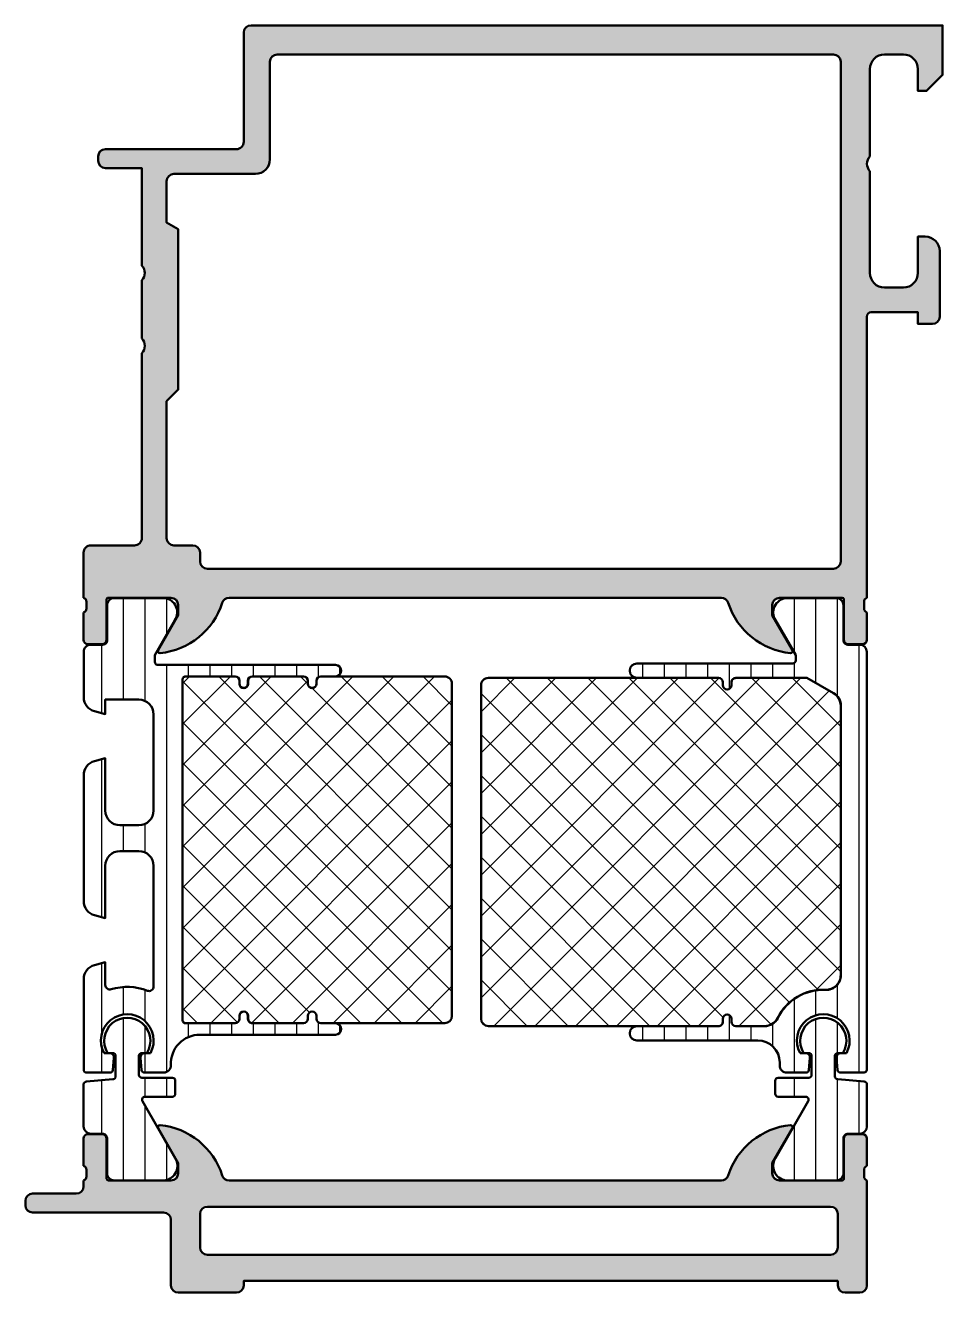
# Model space of a CAD drawing. Extents: x 20 to 83, y 3 to 90.
import ezdxf

# ---------------------------------------------------------------- set-up
doc = ezdxf.new("R2010")
doc.units = 0
for name, color, linetype, lineweight in [('0S-Alu contour', 7, 'Continuous', 50), ('0S-Alu hatch', 252, 'Continuous', 25), ('0S-Plastic contour', 254, 'Continuous', 50), ('0S-Plastic hatch', 253, 'Continuous', 25), ('0S-PT contour', 91, 'Continuous', 50), ('0S-PT hatch', 103, 'Continuous', 25)]:
    doc.layers.add(name, color=color, linetype=linetype, lineweight=lineweight)
pattern_1 = [(90, (0, 0), (-1.4859, 0), [])]
pattern_2 = [(135, (0, 0), (-1.403165018917055, -1.403165018917055), []), (225, (0, 0), (1.403165018917055, -1.403165018917055), [])]

# ---------------------------------------------------------------- blocks, each defined once
blk = doc.blocks.new('284673__A68D599B_8FE2_4D6C_AA68_BD19B2966A20___10533FB2_9DD0_40EF_BD3D_829DA3C3323C_')
at = {"layer": '0S-Plastic hatch'}
h = blk.add_hatch(dxfattribs=at)
h.set_pattern_fill('ANSI31', color=256, scale=0.4680000000000001, angle=45, style=0)
h.set_pattern_definition(pattern_1)
edge = h.paths.add_edge_path()
edge.add_line((77.79641025641024, 17.2937848026202), (77.79641025641024, 14.41127915686792))
edge.add_ellipse((77.29641025641024, 14.41127915686793), major_axis=(-0.5, 0), ratio=1, start_angle=90.00000746561778, end_angle=180, ccw=False)
edge.add_line((77.29641032156005, 13.91127915686793), (76.48607888685686, 13.91127905128207))
edge.add_arc((76.48607892594674, 13.61127905128207), 0.2999999999999997, 90.00000746561778, 180.0079247372927)
edge.add_line((76.1860789288163, 13.61123755745477), (76.1864108734742, 11.21128066834603))
edge.add_ellipse((75.68641489603559, 11.21127802872068), major_axis=(-0.4999959774455833, 0), ratio=1, start_angle=89.99999825987311, end_angle=180.0003024817733, ccw=False)
edge.add_line((75.68641488085024, 10.71128205127509), (72.20987075831076, 10.71128215686792))
edge.add_ellipse((72.35218140730211, 11.70110023159078), major_axis=(-0.9999960709244795, 0), ratio=1, start_angle=-32.727016099841194, end_angle=81.81839194810021, ccw=False)
edge.add_line((71.51092875831077, 12.24173515686794), (73.7573989727175, 16.15164948596275))
edge.add_arc((73.58398455456589, 16.251286023323), 0.2000000000000059, 330.1201598161743, 450)
edge.add_line((73.58398455456589, 16.45128602332301), (71.69641941168362, 16.45128602332301))
edge.add_ellipse((71.69683695764135, 16.65170813113577), major_axis=(-0.2004225427558924, 0), ratio=1, start_angle=0.11718043700108183, end_angle=89.8806339940229, ccw=False)
edge.add_line((71.49641483404696, 16.65129823035472), (71.49641483404696, 17.55129212683842))
edge.add_ellipse((71.69681600351906, 17.55090317938012), major_axis=(-0.2004015469149659, 0), ratio=1, start_angle=270.1133876135208, end_angle=359.88879795517335, ccw=False)
edge.add_line((71.69641941168435, 17.75130433386988), (73.7964178858047, 17.75130433386988))
edge.add_arc((73.79605266936937, 17.95166652699595), 0.2003625259806146, 270.1044375530711, 359.8911908922404)
edge.add_line((73.99641483404696, 17.95128602332254), (73.99641483404696, 19.25130624121832))
edge.add_arc((73.79601366457484, 19.25091729375999), 0.2004015469149801, 0.1112020448364688, 89.8866123863492)
edge.add_line((73.79641025641001, 19.45131844824977), (73.44141452887119, 19.45131844824976))
edge.add_ellipse((74.7964140711075, 20.28217160270594), major_axis=(-1.589446672188281, 0), ratio=1, start_angle=148.4843750062552, end_angle=31.51562499374478, ccw=False)
edge.add_line((76.15141361334382, 19.45131844824976), (75.7964178858048, 19.45131844824976))
edge.add_arc((75.79681729836369, 19.25091447314407), 0.2004043731273239, 90.11419246347901, 179.8879931053743)
edge.add_line((75.59641330816805, 19.2513062412184), (75.59641330816805, 17.8513104373854))
edge.add_arc((75.79681451385592, 17.85169940578366), 0.2004015831713063, 180.111208011556, 269.8844207674584)
edge.add_line((75.79641025641024, 17.65129823035426), (77.59641330816805, 17.49379700965113))
edge.add_ellipse((77.59600624516224, 17.29339302887564), major_axis=(-0.2004043941907311, 0), ratio=1, start_angle=180.1120085039858, end_angle=269.8836202750908, ccw=False)
at = {"layer": '0S-Plastic contour', "color": 7}
for points in [[(73.79641025641001, 19.45131844824977), (73.44141452887119, 19.45131844824976)], [(73.99641483404696, 17.95128602332254), (73.99641483404696, 19.25130624121832)], [(75.59641330816805, 19.2513062412184), (75.59641330816805, 17.8513104373854)], [(76.15141361334382, 19.45131844824976), (75.7964178858048, 19.45131844824976)], [(71.49641483404696, 16.65129823035472), (71.49641483404696, 17.55129212683842)], [(71.69641941168435, 17.75130433386988), (73.7964178858047, 17.75130433386988)], [(75.79641025641024, 17.65129823035426), (77.59641330816805, 17.49379700965113)], [(77.79641025641024, 17.2937848026202), (77.79641025641024, 14.41127915686792)], [(71.51092875831077, 12.24173515686794), (73.7573989727175, 16.15164948596275)], [(73.58398455456589, 16.45128602332301), (71.69641941168362, 16.45128602332301)], [(76.1860789288163, 13.61123755745477), (76.1864108734742, 11.21128066834603)], [(77.29641032156005, 13.91127915686793), (76.48607888685686, 13.91127905128207)], [(75.68641488085024, 10.71128205127509), (72.20987075831076, 10.71128215686792)]]:
    blk.add_lwpolyline(points, dxfattribs=at)
at = {"layer": '0S-Plastic contour', "color": 7, "extrusion": (0, 0, -1)}
for centre, radius, start, end in [((-74.7964140711075, 20.28217160270594), 1.589446672188281, 328.4843750062552, 211.5156249937448), ((-71.69681600351906, 17.55090317938012), 0.2004015469149659, 0.1112020448266363, 89.88661238647919), ((-77.59600624516224, 17.29339302887564), 0.2004043941907311, 90.11637972490921, 179.8879914960142), ((-71.69683695764135, 16.65170813113577), 0.2004225427558924, 270.1193660059772, 359.8828195629989), ((-77.29641025641024, 14.41127915686793), 0.5, 180, 269.9999925343822), ((-72.35218140730211, 11.70110023159078), 0.9999960709244795, 278.1816080518998, 32.72701609984115), ((-75.68641489603559, 11.21127802872068), 0.4999959774455833, 179.9996975182267, 270.0000017401269)]:
    blk.add_arc(centre, radius, start, end, dxfattribs=at)
at = {"layer": '0S-Plastic contour', "color": 7}
for centre, radius, start, end in [((73.79601366457484, 19.25091729375999), 0.2004015469149801, 0.1112020448364688, 89.8866123863492), ((75.79681729836369, 19.25091447314407), 0.2004043731273239, 90.11419246347901, 179.8879931053743), ((73.79605266936937, 17.95166652699595), 0.2003625259806146, 270.1044375530711, 359.8911908922404), ((75.79681451385592, 17.85169940578366), 0.2004015831713063, 180.111208011556, 269.8844207674584), ((73.58398455456589, 16.251286023323), 0.2000000000000059, 330.1201598161743, 90), ((76.48607892594674, 13.61127905128207), 0.2999999999999997, 90.00000746561778, 180.0079247372927)]:
    blk.add_arc(centre, radius, start, end, dxfattribs=at)
blk = doc.blocks.new('284673__80F9E754_D3AB_443C_B013_C5D7F8198628___86857B22_AC17_44B4_86DC_C39AA01EF118_')
at = {"layer": '0S-Plastic hatch'}
h = blk.add_hatch(dxfattribs=at)
h.set_pattern_fill('ANSI31', color=256, scale=0.4680000000000001, angle=45, style=0)
h.set_pattern_definition(pattern_1)
edge = h.paths.add_edge_path()
edge.add_line((23.99641025641021, 17.29378480261972), (23.9964102564102, 14.4112791568679))
edge.add_arc((24.4964102564102, 14.4112791568679), 0.5, 180, 269.999992534383)
edge.add_line((24.4964101912604, 13.9112791568679), (25.30674162596358, 13.91127905128204))
edge.add_ellipse((25.3067415868737, 13.61127905128205), major_axis=(-0.2999999999999962, 0), ratio=1, start_angle=179.9920752627074, end_angle=269.9999925343822, ccw=False)
edge.add_line((25.60674158400413, 13.61123755745474), (25.60640964412184, 11.21134718454293))
edge.add_arc((26.10640561678486, 11.21127802872065), 0.4999959774455886, 179.9920752627072, 270.0000017401261)
edge.add_line((26.10640563197021, 10.71128205127506), (29.58294975450967, 10.7112821568679))
edge.add_arc((29.44063910551832, 11.70110023159075), 0.9999960709244831, 278.1816080518998, 392.727016099843)
edge.add_line((30.28189175450965, 12.24173515686794), (28.03542154010294, 16.15164948596272))
edge.add_ellipse((28.20883595825455, 16.25128602332297), major_axis=(-0.2000000000000059, 0), ratio=1, start_angle=-89.99999999999801, end_angle=29.879840183825706, ccw=False)
edge.add_line((28.20883595825455, 16.45128602332298), (30.09640110113812, 16.45128602332298))
edge.add_arc((30.09598355517909, 16.65170813113575), 0.2004225427559023, 270.1193660063489, 359.882819562747)
edge.add_line((30.29640567877349, 16.65129823035383), (30.29640567877349, 17.55129212683751))
edge.add_arc((30.09600450930138, 17.55090317938009), 0.2004015469149713, 0.1112020445775462, 89.88661238634106)
edge.add_line((30.09640110113658, 17.75130433386985), (27.9964026270164, 17.75130433386985))
edge.add_ellipse((27.99676784345107, 17.95166652699592), major_axis=(-0.2003625259806134, 0), ratio=1, start_angle=0.10880910750842077, end_angle=89.89556244711792, ccw=False)
edge.add_line((27.79640567877349, 17.95128602332338), (27.79640567877349, 19.25130624121739))
edge.add_ellipse((27.99680684824561, 19.25091729375997), major_axis=(-0.2004015469149783, 0), ratio=1, start_angle=270.1133876144248, end_angle=359.88879795542573, ccw=False)
edge.add_line((27.99641025640773, 19.45131844824974), (28.35140598394924, 19.45131844824974))
edge.add_arc((26.99640644171293, 20.28217160270591), 1.589446672188278, 328.4843750062554, 571.5156249937446)
edge.add_line((25.64140689947662, 19.45131844824974), (25.99640262701595, 19.45131844824974))
edge.add_ellipse((25.99600321445676, 19.25091447314404), major_axis=(-0.2004043731273245, 0), ratio=1, start_angle=180.1120068944598, end_angle=269.88580753643566, ccw=False)
edge.add_line((26.19640720465239, 19.25130624121777), (26.1964072046524, 17.85131043738459))
edge.add_ellipse((25.99600599896452, 17.85169940578363), major_axis=(-0.2004015831713149, 0), ratio=1, start_angle=90.11557923254361, end_angle=179.8887919882179, ccw=False)
edge.add_line((25.99641025641021, 17.65129823035423), (24.1964072046524, 17.4937970096511))
edge.add_arc((24.19681426765821, 17.29339302887561), 0.2004043941907311, 90.11637972490921, 179.8879914961443)
at = {"layer": '0S-Plastic contour', "color": 7}
for points in [[(25.64140689947662, 19.45131844824974), (25.99640262701595, 19.45131844824974)], [(26.19640720465239, 19.25130624121777), (26.1964072046524, 17.85131043738459)], [(27.79640567877349, 17.95128602332338), (27.79640567877349, 19.25130624121739)], [(27.99641025640773, 19.45131844824974), (28.35140598394924, 19.45131844824974)], [(25.99641025641021, 17.65129823035423), (24.1964072046524, 17.4937970096511)], [(30.09640110113658, 17.75130433386985), (27.9964026270164, 17.75130433386985)], [(30.29640567877349, 16.65129823035383), (30.29640567877349, 17.55129212683751)], [(23.99641025641021, 17.29378480261972), (23.9964102564102, 14.4112791568679)], [(30.28189175450965, 12.24173515686794), (28.03542154010294, 16.15164948596272)], [(28.20883595825455, 16.45128602332298), (30.09640110113812, 16.45128602332298)], [(24.4964101912604, 13.9112791568679), (25.30674162596358, 13.91127905128204)], [(25.60674158400413, 13.61123755745474), (25.60640964412184, 11.21134718454293)], [(26.10640563197021, 10.71128205127506), (29.58294975450967, 10.7112821568679)]]:
    blk.add_lwpolyline(points, dxfattribs=at)
for centre, radius, start, end in [((26.99640644171293, 20.28217160270591), 1.589446672188278, 328.4843750062554, 211.5156249937445), ((24.19681426765821, 17.29339302887561), 0.2004043941907311, 90.11637972490921, 179.8879914961443), ((30.09600450930138, 17.55090317938009), 0.2004015469149713, 0.1112020445775462, 89.88661238634106), ((30.09598355517909, 16.65170813113575), 0.2004225427559023, 270.1193660063489, 359.882819562747), ((24.4964102564102, 14.4112791568679), 0.5, 180, 269.999992534383), ((29.44063910551832, 11.70110023159075), 0.9999960709244831, 278.1816080518998, 32.72701609984295), ((26.10640561678486, 11.21127802872065), 0.4999959774455886, 179.9920752627072, 270.0000017401261)]:
    blk.add_arc(centre, radius, start, end, dxfattribs=at)
at = {"layer": '0S-Plastic contour', "color": 7, "extrusion": (0, 0, -1)}
for centre, radius, start, end in [((-25.99600321445676, 19.25091447314404), 0.2004043731273245, 90.11419246356434, 179.8879931055402), ((-27.99680684824561, 19.25091729375997), 0.2004015469149784, 0.1112020445742686, 89.88661238557519), ((-25.99600599896452, 17.85169940578363), 0.2004015831713149, 180.1112080117821, 269.8844207674564), ((-27.99676784345107, 17.95166652699592), 0.2003625259806134, 270.1044375528821, 359.8911908924916), ((-28.20883595825455, 16.25128602332297), 0.2000000000000059, 330.1201598161743, 89.99999999999797), ((-25.3067415868737, 13.61127905128205), 0.2999999999999962, 90.00000746561778, 180.0079247372927)]:
    blk.add_arc(centre, radius, start, end, dxfattribs=at)
blk = doc.blocks.new('439440__C605CB99_4F03_45FA_9D9F_9BC2EFE512BD_')
at = {"layer": '0S-PT hatch'}
h = blk.add_hatch(dxfattribs=at)
h.set_pattern_fill('ANSI37', color=256, scale=0.625, angle=90, style=0)
h.set_pattern_definition(pattern_2)
edge = h.paths.add_edge_path()
edge.add_ellipse((48.79641025640994, 44.80129850560465), major_axis=(-0.5000000000001137, 0), ratio=1, start_angle=180, end_angle=270.00000000000165, ccw=False)
edge.add_line((49.29641025641005, 44.80129850560465), (49.29641025640999, 22.00129850560401))
edge.add_ellipse((48.79641025641005, 22.00129850560401), major_axis=(-0.4999999999999432, 0), ratio=1, start_angle=90, end_angle=180, ccw=False)
edge.add_line((48.79641025641005, 21.50129850560406), (40.29640408224282, 21.50129850560406))
edge.add_ellipse((40.29640408224282, 21.8012985056041), major_axis=(-0.3000000000000398, 0), ratio=1, start_angle=0, end_angle=90, ccw=False)
edge.add_line((39.99640408224279, 21.8012985056041), (39.99640408224279, 22.00129850560438))
edge.add_arc((39.6964086598795, 22.00129850560436), 0.2999954223632812, 0, 180)
edge.add_line((39.39641323751622, 22.00129850560434), (39.39641323751622, 21.80129850560458))
edge.add_ellipse((39.09641323751615, 21.80129850560458), major_axis=(-0.3000000000000682, 0), ratio=1, start_angle=90, end_angle=180, ccw=False)
edge.add_line((39.09641323751615, 21.50129850560452), (35.59640408224275, 21.50129850560452))
edge.add_ellipse((35.59640408224275, 21.80129850560448), major_axis=(-0.2999999999999545, 0), ratio=1, start_angle=0, end_angle=90, ccw=False)
edge.add_line((35.2964040822428, 21.80129850560448), (35.2964040822428, 22.00129850560435))
edge.add_arc((34.99640865987949, 22.00129850560437), 0.2999954223633097, 0, 180)
edge.add_line((34.69641323751618, 22.00129850560438), (34.69641323751618, 21.80129850560439))
edge.add_ellipse((34.39641323751625, 21.80129850560439), major_axis=(-0.2999999999999332, 0), ratio=1, start_angle=90.00000000000267, end_angle=180, ccw=False)
edge.add_line((34.39641323751626, 21.50129850560446), (30.99641025641009, 21.50129850560441))
edge.add_ellipse((30.99641025641009, 21.7012985056044), major_axis=(-0.1999999999999886, 0), ratio=1, start_angle=0, end_angle=90, ccw=False)
edge.add_line((30.79641025641011, 21.7012985056044), (30.79641025641006, 45.10129850560441))
edge.add_ellipse((30.99641025641002, 45.10129850560441), major_axis=(-0.1999999999999602, 0), ratio=1, start_angle=270, end_angle=360, ccw=False)
edge.add_line((30.99641025641002, 45.30129850560437), (34.39641323751621, 45.30129850560431))
edge.add_ellipse((34.3964132375162, 45.00129850560433), major_axis=(-0.2999999999999829, 0), ratio=1, start_angle=180, end_angle=269.99999999999864, ccw=False)
edge.add_line((34.69641323751619, 45.00129850560433), (34.69641323751619, 44.8012985056044))
edge.add_arc((34.99640865987949, 44.80129850560438), 0.2999954223633097, 180, 360)
edge.add_line((35.2964040822428, 44.80129850560436), (35.2964040822428, 45.00129850560427))
edge.add_ellipse((35.59640408224279, 45.00129850560427), major_axis=(-0.2999999999999829, 0), ratio=1, start_angle=270, end_angle=360, ccw=False)
edge.add_line((35.59640408224279, 45.30129850560426), (39.09641323751625, 45.30129850560426))
edge.add_ellipse((39.09641323751625, 45.00129850560427), major_axis=(-0.2999999999999829, 0), ratio=1, start_angle=180, end_angle=270, ccw=False)
edge.add_line((39.39641323751623, 45.00129850560427), (39.39641323751623, 44.8012985056044))
edge.add_arc((39.69640865987951, 44.80129850560438), 0.2999954223632812, 180, 360)
edge.add_line((39.99640408224279, 44.80129850560436), (39.99640408224279, 45.00129850560464))
edge.add_ellipse((40.29640408224273, 45.00129850560464), major_axis=(-0.2999999999999474, 0), ratio=1, start_angle=270, end_angle=360, ccw=False)
edge.add_line((40.29640408224273, 45.30129850560459), (48.79641025640992, 45.30129850560476))
at = {"layer": '0S-PT contour', "color": 7}
for points in [[(30.99641025641002, 45.30129850560437), (34.39641323751621, 45.30129850560431)], [(35.59640408224279, 45.30129850560426), (39.09641323751625, 45.30129850560426)], [(40.29640408224273, 45.30129850560459), (48.79641025640992, 45.30129850560476)], [(30.79641025641011, 21.7012985056044), (30.79641025641006, 45.10129850560441)], [(34.69641323751619, 45.00129850560433), (34.69641323751619, 44.8012985056044)], [(35.2964040822428, 44.80129850560436), (35.2964040822428, 45.00129850560427)], [(39.39641323751623, 45.00129850560427), (39.39641323751623, 44.8012985056044)], [(39.99640408224279, 44.80129850560436), (39.99640408224279, 45.00129850560464)], [(49.29641025641005, 44.80129850560465), (49.29641025640999, 22.00129850560401)], [(34.69641323751618, 22.00129850560438), (34.69641323751618, 21.80129850560439)], [(35.2964040822428, 21.80129850560448), (35.2964040822428, 22.00129850560435)], [(39.39641323751622, 22.00129850560434), (39.39641323751622, 21.80129850560458)], [(39.99640408224279, 21.8012985056041), (39.99640408224279, 22.00129850560438)], [(34.39641323751626, 21.50129850560446), (30.99641025641009, 21.50129850560441)], [(39.09641323751615, 21.50129850560452), (35.59640408224275, 21.50129850560452)], [(48.79641025641005, 21.50129850560406), (40.29640408224282, 21.50129850560406)]]:
    blk.add_lwpolyline(points, dxfattribs=at)
at = {"layer": '0S-PT contour', "color": 7, "extrusion": (0, 0, -1)}
for centre, radius, start, end in [((-30.99641025641002, 45.10129850560441), 0.1999999999999602, 0, 90), ((-34.3964132375162, 45.00129850560433), 0.2999999999999829, 90.00000000000136, 180), ((-35.59640408224279, 45.00129850560427), 0.2999999999999829, 0, 90), ((-39.09641323751625, 45.00129850560427), 0.2999999999999829, 90, 180), ((-40.29640408224273, 45.00129850560464), 0.2999999999999474, 0, 90), ((-48.79641025640994, 44.80129850560465), 0.5000000000001137, 89.99999999999837, 180), ((-34.39641323751625, 21.80129850560439), 0.2999999999999332, 180, 269.9999999999973), ((-35.59640408224275, 21.80129850560448), 0.2999999999999545, 270, 0), ((-39.09641323751615, 21.80129850560458), 0.3000000000000682, 180, 270), ((-40.29640408224282, 21.8012985056041), 0.3000000000000398, 270, 0), ((-48.79641025641005, 22.00129850560401), 0.4999999999999432, 180, 270), ((-30.99641025641009, 21.7012985056044), 0.1999999999999886, 270, 0)]:
    blk.add_arc(centre, radius, start, end, dxfattribs=at)
at = {"layer": '0S-PT contour', "color": 7}
for centre, radius, start, end in [((34.99640865987949, 44.80129850560438), 0.2999954223633097, 180, 0), ((39.69640865987951, 44.80129850560438), 0.2999954223632812, 180, 0), ((34.99640865987949, 22.00129850560437), 0.2999954223633097, 0, 180), ((39.6964086598795, 22.00129850560436), 0.2999954223632812, 0, 180)]:
    blk.add_arc(centre, radius, start, end, dxfattribs=at)
blk = doc.blocks.new('284673__C56C1FAB_BB99_4B05_9C57_3036CF20FD4B___8975B66F_47B3_4BB3_9FD8_557ED30666ED_')
at = {"layer": '0S-Plastic hatch'}
h = blk.add_hatch(dxfattribs=at)
h.set_pattern_fill('ANSI31', color=256, scale=0.4680000000000001, angle=45, style=0)
h.set_pattern_definition(pattern_1)
edge = h.paths.add_edge_path()
edge.add_line((77.78641024148112, 46.99128414713356), (77.7863573027399, 18.30131926645861))
edge.add_ellipse((77.59635730274022, 18.30131961704674), major_axis=(-0.1900000000000085, 0), ratio=1, start_angle=89.99999999999147, end_angle=179.9998942802049, ccw=False)
edge.add_line((77.59635730274019, 18.11131961704673), (75.9703425543272, 18.11131961704689))
edge.add_ellipse((75.97034255432723, 18.30131961704682), major_axis=(-0.1899999999999267, 0), ratio=1, start_angle=5.000156552669523, end_angle=89.99999999999147, ccw=False)
edge.add_line((75.78106560693733, 18.28475950875204), (75.70746066899343, 19.12604132399432))
edge.add_ellipse((75.99635706237814, 19.15131727876005), major_axis=(-0.2900000000000152, 0), ratio=1, start_angle=-89.99999999999147, end_angle=5.000156552669523, ccw=False)
edge.add_line((75.9963570623781, 19.44131727876007), (76.38899645225119, 19.44131727876012))
edge.add_arc((74.79635706237819, 20.30131714726309), 1.810000000000048, 331.631661242551, 568.3683387574496)
edge.add_line((73.20371767250519, 19.4413172787601), (73.59635706237826, 19.44131727876014))
edge.add_ellipse((73.59635706237827, 19.15131727876012), major_axis=(-0.2900000000000204, 0), ratio=1, start_angle=174.9998434473307, end_angle=270.0000000000028, ccw=False)
edge.add_line((73.88525345576296, 19.12604132399439), (73.8116485178191, 18.28475950875206))
edge.add_ellipse((73.62237157042918, 18.30131961704685), major_axis=(-0.1899999999999455, 0), ratio=1, start_angle=90.00000000000853, end_angle=174.9998434473288, ccw=False)
edge.add_line((73.62237157042921, 18.1113196170469), (72.29635730273729, 18.11131961704673))
edge.add_ellipse((72.29635730273722, 18.6013196170469), major_axis=(-0.4900000000001655, 0), ratio=1, start_angle=-8.09960801007037e-06, end_angle=90.0000000000083, ccw=False)
edge.add_line((71.80635730273706, 18.60131954777813), (71.80635727449594, 18.80106287671152))
edge.add_arc((70.29635727449599, 18.80106266321696), 1.509999999999963, 8.0996079851e-06, 89.99831049233808)
edge.add_line((70.29640180057785, 20.31106266256044), (61.9963382764191, 20.31130741022886))
edge.add_ellipse((61.99635272521638, 20.80130130650021), major_axis=(-0.4899938964843816, 0), ratio=1, start_angle=-89.99999999131268, end_angle=89.9983104787434, ccw=False)
edge.add_line((61.99635272514209, 21.29129520298459), (67.59636340625266, 21.29129520298448))
edge.add_arc((67.59636340625266, 21.60129520298451), 0.3100000000000307, 269.9999999999973, 360)
edge.add_line((67.90636340625271, 21.60129520298451), (67.90636340625272, 21.80129520298443))
edge.add_ellipse((68.19635882861597, 21.80129520298444), major_axis=(-0.2899954223632477, 0), ratio=1, start_angle=180, end_angle=360, ccw=False)
edge.add_line((68.48635425097922, 21.80129520298445), (68.48635425097922, 21.6012952029843))
edge.add_arc((68.79635425097908, 21.6012952029843), 0.3099999999998602, 180, 270)
edge.add_line((68.79635425097908, 21.29129520298445), (70.76521730089179, 21.29129520298441))
edge.add_arc((70.7652173008918, 22.3012952029862), 1.010000000001788, 269.9999999999992, 333.6125119396829)
edge.add_ellipse((74.79635706237853, 20.30131714726389), major_axis=(-3.489999999999328, 0), ratio=1, start_angle=267.4526805295142, end_angle=333.6125119396825, ccw=False)
edge.add_arc((74.99635716343118, 24.79687050136517), 1.009999999999796, 267.4526805295146, 360.000031508759)
edge.add_line((76.00635716343082, 24.79687105679607), (76.00634699924757, 43.27936663016223))
edge.add_arc((74.9925575178421, 43.27834684747174), 1.013789994311002, 0.0576344749541999, 59.94554785627915)
edge.add_line((75.50028667959188, 44.15583260283987), (73.67173568647323, 45.21131961704698))
edge.add_line((73.67173568647323, 45.21131961704698), (68.7963542509793, 45.21131961704698))
edge.add_arc((68.7963542509793, 44.90131961704684), 0.3100000000001373, 90, 180)
edge.add_line((68.48635425097916, 44.90131961704684), (68.4863542509792, 44.70131961704701))
edge.add_ellipse((68.19635882861594, 44.70131961704692), major_axis=(-0.2899954223632619, 0), ratio=1, start_angle=0, end_angle=180, ccw=False)
edge.add_line((67.90636340625268, 44.70131961704682), (67.90636340625258, 44.9013196170471))
edge.add_arc((67.5963634062526, 44.90131961704694), 0.3099999999999738, 0, 90)
edge.add_line((67.5963634062526, 45.21131961704692), (61.99635272510035, 45.21131961704692))
edge.add_ellipse((61.99635272510036, 45.70131351353132), major_axis=(-0.4899938964843998, 0), ratio=1, start_angle=-90.00000000000159, end_angle=89.9999999999983, ccw=False)
edge.add_line((61.99635272510038, 46.19130741001572), (72.69634814746344, 46.19130741001555))
edge.add_arc((72.69634814746345, 46.40130741001566), 0.2100000000001145, 269.9999999999961, 360)
edge.add_line((72.90634814746358, 46.40130741001566), (72.9063481474635, 46.76389144217149))
edge.add_line((72.9063481474635, 46.76389144217149), (71.51946970232123, 49.16603570233963))
edge.add_ellipse((72.35218140730211, 49.70146397655921), major_axis=(-0.9899960709244854, 0), ratio=1, start_angle=-81.77710364110118, end_angle=32.740756988383794, ccw=False)
edge.add_line((72.210587760226, 50.68128205128207), (75.68641489603533, 50.68128205128903))
edge.add_ellipse((75.68641489603532, 50.19128607384345), major_axis=(-0.4899959774455738, 0), ratio=1, start_angle=179.9920751942274, end_angle=269.99999999999835, ccw=False)
edge.add_line((76.1764108687939, 50.19121830056292), (76.17607892604212, 47.79132792826721))
edge.add_arc((76.4860789230921, 47.79128505129725), 0.310000000015188, 179.9920752598558, 269.9999999971923)
edge.add_line((76.4860789230769, 47.48128505128206), (77.29641024148174, 47.48128505128206))
edge.add_ellipse((77.29641024148174, 46.99128505128185), major_axis=(-0.4900000000002081, 0), ratio=1, start_angle=179.9998942767575, end_angle=270, ccw=False)
at = {"layer": '0S-Plastic contour', "color": 7}
for points in [[(72.210587760226, 50.68128205128207), (75.68641489603533, 50.68128205128903)], [(76.1764108687939, 50.19121830056292), (76.17607892604212, 47.79132792826721)], [(72.90634814746358, 46.40130741001566), (72.9063481474635, 46.76389144217149), (71.51946970232123, 49.16603570233963)], [(76.4860789230769, 47.48128505128206), (77.29641024148174, 47.48128505128206)], [(77.78641024148112, 46.99128414713356), (77.7863573027399, 18.30131926645861)], [(61.99635272510038, 46.19130741001572), (72.69634814746344, 46.19130741001555)], [(67.5963634062526, 45.21131961704692), (61.99635272510035, 45.21131961704692)], [(67.90636340625268, 44.70131961704682), (67.90636340625258, 44.9013196170471)], [(68.48635425097916, 44.90131961704684), (68.4863542509792, 44.70131961704701)], [(75.50028667959188, 44.15583260283987), (73.67173568647323, 45.21131961704698), (68.7963542509793, 45.21131961704698)], [(76.00635716343082, 24.79687105679607), (76.00634699924757, 43.27936663016223)], [(67.90636340625271, 21.60129520298451), (67.90636340625272, 21.80129520298443)], [(68.48635425097922, 21.80129520298445), (68.48635425097922, 21.6012952029843)], [(61.99635272514209, 21.29129520298459), (67.59636340625266, 21.29129520298448)], [(68.79635425097908, 21.29129520298445), (70.76521730089179, 21.29129520298441)], [(70.29640180057785, 20.31106266256044), (61.9963382764191, 20.31130741022886)], [(73.20371767250519, 19.4413172787601), (73.59635706237826, 19.44131727876014)], [(75.9963570623781, 19.44131727876007), (76.38899645225119, 19.44131727876012)], [(71.80635730273706, 18.60131954777813), (71.80635727449594, 18.80106287671152)], [(73.88525345576296, 19.12604132399439), (73.8116485178191, 18.28475950875206)], [(75.78106560693733, 18.28475950875204), (75.70746066899343, 19.12604132399432)], [(73.62237157042921, 18.1113196170469), (72.29635730273729, 18.11131961704673)], [(77.59635730274019, 18.11131961704673), (75.9703425543272, 18.11131961704689)]]:
    blk.add_lwpolyline(points, dxfattribs=at)
at = {"layer": '0S-Plastic contour', "color": 7, "extrusion": (0, 0, -1)}
for centre, radius, start, end in [((-72.35218140730211, 49.70146397655921), 0.9899960709244856, 327.2592430116162, 81.77710364110114), ((-75.68641489603532, 50.19128607384345), 0.4899959774455738, 90.00000000000165, 180.0079248057727), ((-77.29641024148174, 46.99128505128185), 0.4900000000002081, 90, 180.0001057232425), ((-61.99635272510036, 45.70131351353132), 0.4899938964843998, 270.0000000000017, 90.00000000000165), ((-68.19635882861594, 44.70131961704692), 0.2899954223632619, 180, 0), ((-74.79635706237853, 20.30131714726389), 3.489999999999328, 26.38748806031748, 92.54731947048577), ((-68.19635882861597, 21.80129520298444), 0.2899954223632477, 0, 180), ((-61.99635272521638, 20.80130130650021), 0.4899938964843816, 270.0016895212566, 89.99999999131265), ((-73.59635706237827, 19.15131727876012), 0.2900000000000204, 89.99999999999721, 185.0001565526694), ((-75.99635706237814, 19.15131727876005), 0.2900000000000152, 354.9998434473305, 89.99999999999157), ((-72.29635730273722, 18.6013196170469), 0.4900000000001655, 269.9999999999917, 8.0996079851e-06), ((-73.62237157042918, 18.30131961704685), 0.1899999999999455, 185.0001565526713, 269.9999999999915), ((-75.97034255432723, 18.30131961704682), 0.1899999999999267, 270.0000000000085, 354.9998434473305), ((-77.59635730274022, 18.30131961704674), 0.1900000000000085, 180.0001057197951, 270.0000000000085)]:
    blk.add_arc(centre, radius, start, end, dxfattribs=at)
at = {"layer": '0S-Plastic contour', "color": 7}
for centre, radius, start, end in [((76.4860789230921, 47.79128505129725), 0.310000000015188, 179.9920752598558, 269.9999999971923), ((72.69634814746345, 46.40130741001566), 0.2100000000001145, 269.9999999999961, 0), ((67.5963634062526, 44.90131961704694), 0.3099999999999738, 0, 90), ((68.7963542509793, 44.90131961704684), 0.3100000000001373, 90, 180), ((74.9925575178421, 43.27834684747174), 1.013789994311002, 0.0576344749541999, 59.94554785627915), ((74.99635716343118, 24.79687050136517), 1.009999999999796, 267.4526805295146, 3.15087590356e-05), ((70.7652173008918, 22.3012952029862), 1.010000000001788, 269.9999999999992, 333.6125119396829), ((74.79635706237819, 20.30131714726309), 1.810000000000048, 331.631661242551, 208.3683387574495), ((67.59636340625266, 21.60129520298451), 0.3100000000000307, 269.9999999999973, 0), ((68.79635425097908, 21.6012952029843), 0.3099999999998602, 180, 270), ((70.29635727449599, 18.80106266321696), 1.509999999999963, 8.0996079851e-06, 89.99831049233808)]:
    blk.add_arc(centre, radius, start, end, dxfattribs=at)
blk = doc.blocks.new('284673__18A72CE8_E6BA_4016_AE45_909E8CDEAC35___F606C0A6_1260_4D2E_BCF5_6277B9357FA3_')
at = {"layer": '0S-Plastic hatch'}
h = blk.add_hatch(dxfattribs=at)
h.set_pattern_fill('ANSI31', color=256, scale=0.4680000000000001, angle=45, style=0)
h.set_pattern_definition(pattern_1)
edge = h.paths.add_edge_path()
edge.add_line((24.00641027133865, 46.99128505362313), (24.00641025640874, 43.87024853326014))
edge.add_arc((24.99751726918229, 43.87094962402805), 0.9911072607428364, 180.0405299678468, 254.9400474003859)
edge.add_line((24.73999824695262, 42.91388246050867), (25.48640995828505, 42.71430713662303))
edge.add_line((25.48640995828505, 42.71430713662303), (25.4863871393424, 43.71128197086197))
edge.add_line((25.4863871393424, 43.71128197086197), (27.79640567878276, 43.71128197086192))
edge.add_ellipse((27.7962951075492, 42.70116376931011), major_axis=(-1.01011820760357, 0), ratio=1, start_angle=180.0067713370847, end_angle=269.99372819440015, ccw=False)
edge.add_line((28.80641330809861, 42.70128314722802), (28.80641330816791, 36.10127357213489))
edge.add_ellipse((27.79630346906194, 36.10139181077898), major_axis=(-1.010109846026191, 0), ratio=1, start_angle=90.00633636842679, end_angle=179.9932932290619, ccw=False)
edge.add_line((27.79641517760622, 35.09128197092973), (26.49640643523187, 35.09128197086923))
edge.add_ellipse((26.49652513770882, 36.10141974286603), major_axis=(-1.010137778971229, 0), ratio=1, start_angle=0.007892333835798127, end_angle=89.99326710563213, ccw=False)
edge.add_line((25.48638736832092, 36.10128059920459), (25.48638736822674, 39.68825577142178))
edge.add_line((25.48638736822674, 39.68825577142178), (24.73999890641762, 39.48862062308409))
edge.add_arc((24.99759517605723, 38.53148560176115), 0.9911928607365506, 105.0632453294664, 179.9547890311816)
edge.add_line((24.00640262390262, 38.53226773240411), (24.00640262701579, 29.87028831851719))
edge.add_arc((24.99755087006434, 29.87098943827804), 0.991148491028032, 180.0405299578652, 254.9400474092577)
edge.add_line((24.74002113513357, 28.91388246050929), (25.48638736822673, 28.7143192965806))
edge.add_line((25.48638736822673, 28.7143192965806), (25.48638736822685, 32.30128807760233))
edge.add_ellipse((26.49652523313588, 32.30115021039278), major_axis=(-1.010137874317337, 0), ratio=1, start_angle=270.0068052903709, end_angle=359.99218006825106, ccw=False)
edge.add_line((26.49640525428941, 33.31128807758489), (27.79641407756905, 33.31128807765468))
edge.add_ellipse((27.79630350727786, 32.30117827583143), major_axis=(-1.01010980787496, 0), ratio=1, start_angle=180.0067713381612, end_angle=269.9937281956991, ccw=False)
edge.add_line((28.80641330809871, 32.30129765277752), (28.80641330816756, 24.01704949509355))
edge.add_ellipse((28.49641330816762, 24.01704949509355), major_axis=(-0.3099999999999454, 0), ratio=1, start_angle=68.53974442791792, end_angle=180, ccw=False)
edge.add_arc((26.99640479549954, 20.20129603582475), 3.789999999999878, 68.53974442791811, 107.0188797955989)
edge.add_ellipse((25.79638889410232, 24.1217503253673), major_axis=(-0.3099999999999769, 0), ratio=1, start_angle=0, end_angle=107.0188797956005, ccw=False)
edge.add_line((25.48638889410235, 24.1217503253673), (25.48638889410225, 25.68825577142156))
edge.add_line((25.48638889410225, 25.68825577142156), (24.74000043230038, 25.48862062308599))
edge.add_arc((24.99759670193291, 24.53148560176097), 0.9911928607367149, 105.0632453290402, 179.954789031246)
edge.add_line((24.00640414977813, 24.53226773240281), (24.00640415289141, 18.3013293533147))
edge.add_arc((24.19640415289142, 18.3013293533147), 0.1900000000000048, 180, 270.0000000000021)
edge.add_line((24.19640415289143, 18.1113293533147), (25.8224195243727, 18.11132935331469))
edge.add_arc((25.8224195243727, 18.30132935331495), 0.1900000000002606, 270, 354.999843447337)
edge.add_line((26.01169647176293, 18.28476924502016), (26.08530054627627, 19.12604119151761))
edge.add_arc((25.79640415289154, 19.15131714628331), 0.2900000000000333, 354.9998434473379, 449.9999999999747)
edge.add_line((25.79640415289167, 19.44131714628334), (25.40382413210303, 19.44131714628351))
edge.add_ellipse((26.99646345044224, 20.30131714726023), major_axis=(-1.809999999999979, 0), ratio=1, start_angle=151.6316564767591, end_angle=28.36834352324098, ccw=False)
edge.add_line((28.58910276878145, 19.44131714628351), (28.19640415289157, 19.44131714628351))
edge.add_arc((28.19640415289158, 19.15131714628337), 0.2900000000001412, 90.00000000000142, 185.0001565526659)
edge.add_line((27.90750775950675, 19.12604119151764), (27.98111183402017, 18.28476924501994))
edge.add_arc((28.17038878141009, 18.30132935331471), 0.1899999999999514, 185.0001565526669, 269.9999999999978)
edge.add_line((28.17038878141008, 18.11132935331476), (29.49640415289452, 18.11132935331469))
edge.add_arc((29.49640415289454, 18.60132935331486), 0.4900000000001655, 269.9999999999975, 362.2920152210357)
edge.add_ellipse((31.99440409840851, 18.70131071263981), major_axis=(-2.00999999999989, 0), ratio=1, start_angle=-89.99999999999869, end_angle=2.2920152210356832, ccw=False)
edge.add_line((31.99440409840847, 20.7113107126397), (41.29640713400066, 20.71131071263986))
edge.add_arc((41.29640713400065, 21.10130460912424), 0.3899938964843699, 270.000000000001, 450.000000000001)
edge.add_line((41.29640713400064, 21.49129850560861), (40.29640408224284, 21.49129850560861))
edge.add_ellipse((40.29640408224285, 21.80129850560868), major_axis=(-0.3100000000000662, 0), ratio=1, start_angle=0, end_angle=89.99999999999869, ccw=False)
edge.add_line((39.98640408224279, 21.80129850560868), (39.98640408224279, 22.00129850561125))
edge.add_arc((39.69640865987944, 22.0012985056112), 0.2899954223633401, 0, 180)
edge.add_line((39.40641323751611, 22.00129850561115), (39.40641323751616, 21.80129850560881))
edge.add_ellipse((39.09641323751611, 21.80129850560871), major_axis=(-0.310000000000052, 0), ratio=1, start_angle=90.00000000000398, end_angle=180, ccw=False)
edge.add_line((39.09641323751613, 21.49129850560866), (35.59640408224282, 21.49129850560862))
edge.add_ellipse((35.59640408224281, 21.80129850560863), major_axis=(-0.3100000000000165, 0), ratio=1, start_angle=0, end_angle=90.00000000000131, ccw=False)
edge.add_line((35.2864040822428, 21.80129850560863), (35.28640408224286, 22.00129850560843))
edge.add_arc((34.99640865987954, 22.00129850560848), 0.2899954223633116, 0, 180)
edge.add_line((34.70641323751623, 22.00129850560854), (34.70641323751618, 21.80129850560865))
edge.add_ellipse((34.39641323751612, 21.80129850560873), major_axis=(-0.3100000000000591, 0), ratio=1, start_angle=90, end_angle=180, ccw=False)
edge.add_line((34.39641323751612, 21.49129850560867), (30.99641025641003, 21.49129850560856))
edge.add_ellipse((30.99641025641004, 21.70129850560683), major_axis=(-0.2099999999982671, 0), ratio=1, start_angle=0, end_angle=89.99999999999812, ccw=False)
edge.add_line((30.78641025641177, 21.70129850560683), (30.78641025641, 45.10129850560832))
edge.add_ellipse((30.99641025641001, 45.10129850560834), major_axis=(-0.210000000000008, 0), ratio=1, start_angle=269.99999999999807, end_angle=360, ccw=False)
edge.add_line((30.99641025641002, 45.31129850560835), (34.39641323751625, 45.31129850560823))
edge.add_ellipse((34.39641323751624, 45.00129850560822), major_axis=(-0.3100000000000094, 0), ratio=1, start_angle=180, end_angle=269.99999999999864, ccw=False)
edge.add_line((34.70641323751625, 45.00129850560822), (34.70641323751618, 44.80129850560855))
edge.add_arc((34.99640865987952, 44.80129850560854), 0.2899954223633401, 180, 360)
edge.add_line((35.28640408224286, 44.80129850560853), (35.28640408224286, 45.00129850560838))
edge.add_ellipse((35.59640408224276, 45.00129850560838), major_axis=(-0.3099999999999028, 0), ratio=1, start_angle=270, end_angle=360, ccw=False)
edge.add_line((35.59640408224276, 45.31129850560829), (39.09641323751615, 45.31129850560829))
edge.add_ellipse((39.09641323751614, 45.00129850560828), major_axis=(-0.3100000000000094, 0), ratio=1, start_angle=180, end_angle=269.99999999999864, ccw=False)
edge.add_line((39.40641323751616, 45.00129850560828), (39.406413237516, 44.80129850560598))
edge.add_arc((39.6964086598794, 44.80129850560593), 0.2899954223633969, 180, 360)
edge.add_line((39.98640408224279, 44.80129850560588), (39.98640408224279, 45.00129850560832))
edge.add_ellipse((40.29640408224282, 45.00129850560832), major_axis=(-0.3100000000000307, 0), ratio=1, start_angle=270.0000000000013, end_angle=360, ccw=False)
edge.add_line((40.29640408224281, 45.31129850560835), (41.29640713400067, 45.31129850560835))
edge.add_arc((41.29640713400066, 45.70129240209269), 0.3899938964843486, 270.0000000000021, 450.0000000000021)
edge.add_line((41.29640713400064, 46.09128629857704), (29.09641371041402, 46.09128629857721))
edge.add_ellipse((29.09641371041404, 46.30128629857721), major_axis=(-0.2100000000000008, 0), ratio=1, start_angle=0, end_angle=89.99999999999812, ccw=False)
edge.add_line((28.88641371041403, 46.30128629857721), (28.88641371041403, 46.76379017805841))
edge.add_line((28.88641371041403, 46.76379017805841), (30.27335081065948, 49.16603570258577))
edge.add_arc((29.44063910551845, 49.70146397655622), 0.9899960709244496, 327.2592430287561, 441.7771036411037)
edge.add_line((29.58223275259449, 50.68128205127905), (26.1064056167851, 50.68128205128614))
edge.add_arc((26.1064056167851, 50.19128607384056), 0.4899959774455809, 90, 180.0079247372467)
edge.add_line((25.61640964402644, 50.19121830114606), (25.61674158677828, 47.79132792881749))
edge.add_ellipse((25.30674158973758, 47.79128505128523), major_axis=(-0.3100000000060002, 0), ratio=1, start_angle=90.00000000110049, end_angle=180.0079248439906, ccw=False)
edge.add_line((25.30674158974353, 47.48128505127923), (24.49641027133882, 47.48128505127929))
edge.add_arc((24.49641027133878, 46.99128505127915), 0.4900000000001299, 89.99999999999586, 180)
at = {"layer": '0S-Plastic contour', "color": 7}
for points in [[(29.58223275259449, 50.68128205127905), (26.1064056167851, 50.68128205128614)], [(25.61640964402644, 50.19121830114606), (25.61674158677828, 47.79132792881749)], [(28.88641371041403, 46.30128629857721), (28.88641371041403, 46.76379017805841), (30.27335081065948, 49.16603570258577)], [(24.00641027133865, 46.99128505362313), (24.00641025640874, 43.87024853326014)], [(25.30674158974353, 47.48128505127923), (24.49641027133882, 47.48128505127929)], [(41.29640713400064, 46.09128629857704), (29.09641371041402, 46.09128629857721)], [(30.99641025641002, 45.31129850560835), (34.39641323751625, 45.31129850560823)], [(35.59640408224276, 45.31129850560829), (39.09641323751615, 45.31129850560829)], [(40.29640408224281, 45.31129850560835), (41.29640713400067, 45.31129850560835)], [(30.78641025641177, 21.70129850560683), (30.78641025641, 45.10129850560832)], [(34.70641323751625, 45.00129850560822), (34.70641323751618, 44.80129850560855)], [(35.28640408224286, 44.80129850560853), (35.28640408224286, 45.00129850560838)], [(39.40641323751616, 45.00129850560828), (39.406413237516, 44.80129850560598)], [(39.98640408224279, 44.80129850560588), (39.98640408224279, 45.00129850560832)], [(24.73999824695262, 42.91388246050867), (25.48640995828505, 42.71430713662303), (25.4863871393424, 43.71128197086197), (27.79640567878276, 43.71128197086192)], [(28.80641330809861, 42.70128314722802), (28.80641330816791, 36.10127357213489)], [(25.48638736832092, 36.10128059920459), (25.48638736822674, 39.68825577142178), (24.73999890641762, 39.48862062308409)], [(24.00640262390262, 38.53226773240411), (24.00640262701579, 29.87028831851719)], [(27.79641517760622, 35.09128197092973), (26.49640643523187, 35.09128197086923)], [(26.49640525428941, 33.31128807758489), (27.79641407756905, 33.31128807765468)], [(24.74002113513357, 28.91388246050929), (25.48638736822673, 28.7143192965806), (25.48638736822685, 32.30128807760233)], [(28.80641330809871, 32.30129765277752), (28.80641330816756, 24.01704949509355)], [(25.48638889410235, 24.1217503253673), (25.48638889410225, 25.68825577142156), (24.74000043230038, 25.48862062308599)], [(24.00640414977813, 24.53226773240281), (24.00640415289141, 18.3013293533147)], [(34.70641323751623, 22.00129850560854), (34.70641323751618, 21.80129850560865)], [(35.2864040822428, 21.80129850560863), (35.28640408224286, 22.00129850560843)], [(39.40641323751611, 22.00129850561115), (39.40641323751616, 21.80129850560881)], [(39.98640408224279, 21.80129850560868), (39.98640408224279, 22.00129850561125)], [(34.39641323751612, 21.49129850560867), (30.99641025641003, 21.49129850560856)], [(39.09641323751613, 21.49129850560866), (35.59640408224282, 21.49129850560862)], [(41.29640713400064, 21.49129850560861), (40.29640408224284, 21.49129850560861)], [(31.99440409840847, 20.7113107126397), (41.29640713400066, 20.71131071263986)], [(25.79640415289167, 19.44131714628334), (25.40382413210303, 19.44131714628351)], [(28.58910276878145, 19.44131714628351), (28.19640415289157, 19.44131714628351)], [(26.01169647176293, 18.28476924502016), (26.08530054627627, 19.12604119151761)], [(27.90750775950675, 19.12604119151764), (27.98111183402017, 18.28476924501994)], [(24.19640415289143, 18.1113293533147), (25.8224195243727, 18.11132935331469)], [(28.17038878141008, 18.11132935331476), (29.49640415289452, 18.11132935331469)]]:
    blk.add_lwpolyline(points, dxfattribs=at)
for centre, radius, start, end in [((26.1064056167851, 50.19128607384056), 0.4899959774455809, 90, 180.0079247372467), ((29.44063910551845, 49.70146397655622), 0.9899960709244496, 327.2592430287561, 81.77710364110374), ((24.49641027133878, 46.99128505127915), 0.4900000000001299, 89.99999999999586, 180), ((41.29640713400066, 45.70129240209269), 0.3899938964843486, 270.0000000000021, 90.00000000000207), ((34.99640865987952, 44.80129850560854), 0.2899954223633401, 180, 0), ((39.6964086598794, 44.80129850560593), 0.2899954223633969, 180, 0), ((24.99751726918229, 43.87094962402805), 0.9911072607428364, 180.0405299678468, 254.9400474003859), ((24.99759517605723, 38.53148560176115), 0.9911928607365506, 105.0632453294664, 179.9547890311816), ((24.99755087006434, 29.87098943827804), 0.991148491028032, 180.0405299578652, 254.9400474092577), ((24.99759670193291, 24.53148560176097), 0.9911928607367149, 105.0632453290402, 179.954789031246), ((26.99640479549954, 20.20129603582475), 3.789999999999878, 68.53974442791811, 107.0188797955989), ((34.99640865987954, 22.00129850560848), 0.2899954223633116, 0, 180), ((39.69640865987944, 22.0012985056112), 0.2899954223633401, 0, 180), ((41.29640713400065, 21.10130460912424), 0.3899938964843699, 270.000000000001, 90.00000000000104), ((25.79640415289154, 19.15131714628331), 0.2900000000000333, 354.9998434473379, 89.99999999997473), ((28.19640415289158, 19.15131714628337), 0.2900000000001412, 90.00000000000142, 185.0001565526659), ((24.19640415289142, 18.3013293533147), 0.1900000000000048, 180, 270.0000000000021), ((25.8224195243727, 18.30132935331495), 0.1900000000002606, 270, 354.999843447337), ((28.17038878141009, 18.30132935331471), 0.1899999999999514, 185.0001565526669, 269.9999999999978), ((29.49640415289454, 18.60132935331486), 0.4900000000001655, 269.9999999999975, 2.292015221035749)]:
    blk.add_arc(centre, radius, start, end, dxfattribs=at)
at = {"layer": '0S-Plastic contour', "color": 7, "extrusion": (0, 0, -1)}
for centre, radius, start, end in [((-25.30674158973758, 47.79128505128523), 0.3100000000060002, 179.9920751560094, 269.9999999988995), ((-29.09641371041404, 46.30128629857721), 0.2100000000000008, 270.0000000000019, 0), ((-30.99641025641001, 45.10129850560834), 0.210000000000008, 0, 90.00000000000193), ((-34.39641323751624, 45.00129850560822), 0.3100000000000094, 90.00000000000134, 180), ((-35.59640408224276, 45.00129850560838), 0.3099999999999028, 0, 90), ((-39.09641323751614, 45.00129850560828), 0.3100000000000094, 90.00000000000134, 180), ((-40.29640408224282, 45.00129850560832), 0.3100000000000307, 0, 89.9999999999987), ((-27.7962951075492, 42.70116376931011), 1.01011820760357, 90.00627180559987, 179.9932286629153), ((-26.49652513770882, 36.10141974286603), 1.010137778971229, 270.0067328943679, 359.9921076661642), ((-27.79630346906194, 36.10139181077898), 1.010109846026191, 180.0067067709381, 269.9936636315732), ((-26.49652523313588, 32.30115021039278), 1.010137874317337, 0.0078199317489283, 89.99319470962912), ((-27.79630350727786, 32.30117827583143), 1.01010980787496, 90.00627180430095, 179.9932286618388), ((-25.79638889410232, 24.1217503253673), 0.3099999999999769, 252.9811202043995, 0), ((-28.49641330816762, 24.01704949509355), 0.3099999999999454, 180, 291.4602555720821), ((-26.99646345044224, 20.30131714726023), 1.809999999999979, 331.631656476759, 208.368343523241), ((-34.39641323751612, 21.80129850560873), 0.3100000000000591, 180, 270), ((-35.59640408224281, 21.80129850560863), 0.3100000000000165, 269.9999999999987, 0), ((-39.09641323751611, 21.80129850560871), 0.310000000000052, 180, 269.999999999996), ((-40.29640408224285, 21.80129850560868), 0.3100000000000662, 270.0000000000013, 0), ((-30.99641025641004, 21.70129850560683), 0.2099999999982671, 270.0000000000019, 0), ((-31.99440409840851, 18.70131071263981), 2.00999999999989, 357.7079847789643, 89.99999999999879)]:
    blk.add_arc(centre, radius, start, end, dxfattribs=at)
blk = doc.blocks.new('439440__8D95F5D5_4A91_4763_8A62_C08FAD3A0F30_')
at = {"layer": '0S-PT hatch'}
h = blk.add_hatch(dxfattribs=at)
h.set_pattern_fill('ANSI37', color=256, scale=0.625, angle=90, style=0)
h.set_pattern_definition(pattern_2)
edge = h.paths.add_edge_path()
edge.add_line((51.29636493158786, 44.70129629910139), (51.29636493158781, 21.80131852094218))
edge.add_arc((51.79638825008912, 21.80131852094218), 0.5000233185013059, 180, 269.9999999999984)
edge.add_line((51.79638825008911, 21.30129520244087), (67.59636340625264, 21.30129520298436))
edge.add_arc((67.59636340625264, 21.60129520298438), 0.3000000000000185, 270, 360)
edge.add_line((67.89636340625265, 21.60129520298438), (67.89636340625269, 21.80129520298452))
edge.add_ellipse((68.19635882861596, 21.80129520298449), major_axis=(-0.299995422363267, 0), ratio=1, start_angle=180, end_angle=360, ccw=False)
edge.add_line((68.49635425097922, 21.80129520298446), (68.49635425097925, 21.60129520298441))
edge.add_arc((68.7963542509792, 21.60129520298445), 0.2999999999999545, 180, 269.9999999999945)
edge.add_line((68.79635425097918, 21.3012952029845), (70.7652173008916, 21.30129520298433))
edge.add_arc((70.76521730089169, 22.30129520298616), 1.000000000001826, 269.9999999999951, 333.6125119396831)
edge.add_ellipse((74.79635706237835, 20.30131714726389), major_axis=(-3.499999999999221, 0), ratio=1, start_angle=267.4526805295152, end_angle=333.61251193968235, ccw=False)
edge.add_arc((74.99635716343091, 24.79687050136513), 0.9999999999998807, 267.4526805295145, 360.000031508759)
edge.add_line((75.99635716343064, 24.79687105129672), (75.99634699925016, 43.27936158539809))
edge.add_arc((74.99255751784224, 43.27834684747215), 1.003789994310683, 0.0579206912852282, 59.94525074198197)
edge.add_line((75.49528295683164, 44.1471744976256), (73.66905669439144, 45.20131961704695))
edge.add_line((73.66905669439144, 45.20131961704695), (68.79635425097923, 45.20131961704701))
edge.add_arc((68.79635425097922, 44.90131961704702), 0.2999999999999971, 89.99999999999729, 180)
edge.add_line((68.49635425097922, 44.90131961704702), (68.49635425097924, 44.70131961704693))
edge.add_ellipse((68.19635882861596, 44.70131961704692), major_axis=(-0.2999954223632812, 0), ratio=1, start_angle=0, end_angle=180, ccw=False)
edge.add_line((67.89636340625268, 44.7013196170469), (67.89636340625265, 44.90131961704689))
edge.add_arc((67.5963634062526, 44.90131961704682), 0.3000000000000398, 0, 89.99999999802417)
edge.add_line((67.59636340626295, 45.20131961704687), (51.79638825008912, 45.20131961759076))
edge.add_arc((51.79638825008911, 44.70129629908951), 0.5000233185012563, 89.9999999999992, 180)
at = {"layer": '0S-PT contour', "color": 7}
for points in [[(51.29636493158786, 44.70129629910139), (51.29636493158781, 21.80131852094218)], [(67.59636340626295, 45.20131961704687), (51.79638825008912, 45.20131961759076)], [(67.89636340625268, 44.7013196170469), (67.89636340625265, 44.90131961704689)], [(68.49635425097922, 44.90131961704702), (68.49635425097924, 44.70131961704693)], [(75.49528295683164, 44.1471744976256), (73.66905669439144, 45.20131961704695), (68.79635425097923, 45.20131961704701)], [(75.99635716343064, 24.79687105129672), (75.99634699925016, 43.27936158539809)], [(67.89636340625265, 21.60129520298438), (67.89636340625269, 21.80129520298452)], [(68.49635425097922, 21.80129520298446), (68.49635425097925, 21.60129520298441)], [(51.79638825008911, 21.30129520244087), (67.59636340625264, 21.30129520298436)], [(68.79635425097918, 21.3012952029845), (70.7652173008916, 21.30129520298433)]]:
    blk.add_lwpolyline(points, dxfattribs=at)
for centre, radius, start, end in [((51.79638825008911, 44.70129629908951), 0.5000233185012563, 89.9999999999992, 180), ((67.5963634062526, 44.90131961704682), 0.3000000000000398, 0, 89.99999999802417), ((68.79635425097922, 44.90131961704702), 0.2999999999999971, 89.99999999999729, 180), ((74.99255751784224, 43.27834684747215), 1.003789994310683, 0.0579206912852282, 59.94525074198197), ((74.99635716343091, 24.79687050136513), 0.9999999999998807, 267.4526805295145, 3.15087590356e-05), ((51.79638825008912, 21.80131852094218), 0.5000233185013059, 180, 269.9999999999984), ((70.76521730089169, 22.30129520298616), 1.000000000001826, 269.9999999999951, 333.6125119396831), ((67.59636340625264, 21.60129520298438), 0.3000000000000185, 270, 0), ((68.7963542509792, 21.60129520298445), 0.2999999999999545, 180, 269.9999999999945)]:
    blk.add_arc(centre, radius, start, end, dxfattribs=at)
at = {"layer": '0S-PT contour', "color": 7, "extrusion": (0, 0, -1)}
for centre, radius, start, end in [((-68.19635882861596, 44.70131961704692), 0.2999954223632812, 180, 0), ((-74.79635706237835, 20.30131714726389), 3.499999999999221, 26.38748806031765, 92.54731947048481), ((-68.19635882861596, 21.80129520298449), 0.299995422363267, 0, 180)]:
    blk.add_arc(centre, radius, start, end, dxfattribs=at)
blk = doc.blocks.new('438570__D6F2A33C_CBCE_457F_BE2B_878AAD2BE6D0_')
at = {"layer": '0S-Alu hatch'}
h = blk.add_hatch(color=256, dxfattribs=at)
edge = h.paths.add_edge_path()
edge.add_line((33.99641025641024, 10.70128205128205), (67.7964102564103, 10.70128205128205))
edge.add_arc((67.7964102564103, 11.20128205128205), 0.4999999999999965, 270, 342.2515836439288)
edge.add_ellipse((73.03463349758405, 9.524673189434292), major_axis=(-4.999999999999944, 0), ratio=1, start_angle=275.62257755079366, end_angle=342.25158364393036, ccw=False)
edge.add_ellipse((72.55829047176194, 14.36316226663375), major_axis=(-0.1381197846482869, 0), ratio=1, start_angle=149.9999999999921, end_angle=275.6225775507899, ccw=False)
edge.add_line((72.67790571403258, 14.2941023743096), (71.29641025641024, 11.90128205128205))
edge.add_line((71.29641025641024, 11.90128205128205), (71.29641025641024, 11.20128205128205))
edge.add_arc((71.79641025641024, 11.20128205128205), 0.5, 180, 270)
edge.add_line((71.79641025641024, 10.70128205128205), (76.09643593736745, 10.70128205128205))
edge.add_arc((76.09643593736745, 10.82128205128205), 0.120000000000001, 270, 360)
edge.add_line((76.21643593736745, 10.82128205128205), (76.21643593736744, 13.58128005128205))
edge.add_ellipse((76.51643593736745, 13.58128005128205), major_axis=(-0.3000000000000114, 0), ratio=1, start_angle=270, end_angle=360, ccw=False)
edge.add_line((76.51643593736745, 13.88128005128207), (77.49641025641023, 13.88128005128206))
edge.add_ellipse((77.49641025641023, 13.58128005128206), major_axis=(-0.3000000000000007, 0), ratio=1, start_angle=180, end_angle=270, ccw=False)
edge.add_line((77.79641025641023, 13.58128005128206), (77.79641025641023, 11.70126905127354))
edge.add_arc((77.87527735205339, 11.4337257107506), 0.2789255417371491, 106.4245945553535, 181.1628700728924)
edge.add_line((77.59640925641021, 11.42806505127351), (77.59640925641023, 10.97447105127354))
edge.add_arc((77.87524670295328, 10.96880264327516), 0.2788950563274378, 178.8354106259024, 253.5801235805096)
edge.add_line((77.79641025641024, 10.70128205128204), (77.79641025641024, 3.501282051282052))
edge.add_ellipse((77.29641025641024, 3.501282051282051), major_axis=(-0.5, 0), ratio=1, start_angle=90, end_angle=180, ccw=False)
edge.add_line((77.29641025641024, 3.001282051282051), (76.29641025641024, 3.001282051282051))
edge.add_ellipse((76.29641025641024, 3.501282051282051), major_axis=(-0.5, 0), ratio=1, start_angle=0, end_angle=90, ccw=False)
edge.add_line((75.79641025641024, 3.501282051282051), (75.79641025641024, 3.801282051282051))
edge.add_line((75.79641025641024, 3.801282051282051), (34.99641025641022, 3.801282051282051))
edge.add_line((34.99641025641022, 3.801282051282051), (34.99641025641024, 3.501282051282089))
edge.add_ellipse((34.49641025641024, 3.501282051282053), major_axis=(-0.5000000000000071, 0), ratio=1, start_angle=90, end_angle=180, ccw=False)
edge.add_line((34.49641025641024, 3.001282051282046), (30.49641025641025, 3.001282051282051))
edge.add_ellipse((30.49641025641025, 3.501282051282065), major_axis=(-0.5000000000000142, 0), ratio=1, start_angle=0, end_angle=90, ccw=False)
edge.add_line((29.99641025641023, 3.501282051282065), (29.99641025641024, 8.001282051282056))
edge.add_arc((29.49641025641025, 8.00128205128206), 0.5, 0, 90)
edge.add_line((29.49641025641025, 8.50128205128206), (20.49641025641024, 8.501282051282056))
edge.add_ellipse((20.49641025641024, 9.001282051282056), major_axis=(-0.5, 0), ratio=1, start_angle=0, end_angle=90, ccw=False)
edge.add_line((19.99641025641024, 9.001282051282056), (19.99641025641024, 9.301282051282058))
edge.add_ellipse((20.49641025641025, 9.301282051282046), major_axis=(-0.5000000000000071, 0), ratio=1, start_angle=270, end_angle=360, ccw=False)
edge.add_line((20.49641025641025, 9.801282051282053), (23.49641025641024, 9.801282051282058))
edge.add_arc((23.49641025641024, 10.30128205128205), 0.4999999999999965, 270, 360)
edge.add_line((23.99641025641023, 10.30128205128205), (23.99641025641024, 10.70128205128188))
edge.add_arc((23.91757380986714, 10.96880264327515), 0.2788950563275916, 286.4198764194933, 361.1645893740875)
edge.add_line((24.19641125641035, 10.97447105127347), (24.19641125641036, 11.42806505127354))
edge.add_arc((23.91754316076719, 11.43372571075061), 0.2789255417371508, 358.8371299271103, 433.5754054446451)
edge.add_line((23.99641025641036, 11.70126905127355), (23.99641025641034, 13.58128005128204))
edge.add_ellipse((24.29641025641035, 13.58128005128205), major_axis=(-0.3000000000000043, 0), ratio=1, start_angle=270, end_angle=360, ccw=False)
edge.add_line((24.29641025641035, 13.88128005128205), (25.27638457545315, 13.88128005128205))
edge.add_ellipse((25.27638457545315, 13.58128005128206), major_axis=(-0.29999999999999, 0), ratio=1, start_angle=180, end_angle=270, ccw=False)
edge.add_line((25.57638457545314, 13.58128005128206), (25.57638457545314, 10.82128205128207))
edge.add_arc((25.69638457545315, 10.82128205128207), 0.1200000000000116, 180, 269.9999999999966)
edge.add_line((25.69638457545315, 10.70128205128206), (29.99641025641022, 10.70128205128206))
edge.add_arc((29.99641025641022, 11.20128205128208), 0.5000000000000231, 270, 360)
edge.add_line((30.49641025641025, 11.20128205128208), (30.49641025641026, 11.90128205128204))
edge.add_line((30.49641025641026, 11.90128205128204), (29.11491479878789, 14.29410237430962))
edge.add_ellipse((29.23453004105855, 14.36316226663376), major_axis=(-0.1381197846482973, 0), ratio=1, start_angle=-95.6225775507952, end_angle=29.999999999999773, ccw=False)
edge.add_ellipse((28.75818701523635, 9.524673189433967), major_axis=(-5.000000000000295, 0), ratio=1, start_angle=197.7484163560708, end_angle=264.37742244920565, ccw=False)
edge.add_arc((33.99641025641024, 11.20128205128186), 0.4999999999998118, 197.7484163560697, 269.9999999999992)
edge = h.paths.add_edge_path()
edge.add_arc((32.49641025641024, 8.401282051282038), 0.5000000000000054, 90, 180)
edge.add_line((31.99641025641023, 8.401282051282038), (31.99641025641025, 6.101282051282041))
edge.add_arc((32.49641025641023, 6.101282051282044), 0.4999999999999858, 180, 270)
edge.add_line((32.49641025641023, 5.601282051282058), (75.29641025641024, 5.60128205128205))
edge.add_arc((75.29641025641024, 6.10128205128205), 0.5, 270, 360)
edge.add_line((75.79641025641024, 6.10128205128205), (75.79641025641024, 8.401282051282053))
edge.add_arc((75.29641025641024, 8.401282051282053), 0.5, 0, 90)
edge.add_line((75.29641025641024, 8.901282051282053), (32.49641025641024, 8.901282051282044))
at = {"layer": '0S-Alu contour', "color": 7}
for points in [[(30.49641025641025, 11.20128205128208), (30.49641025641026, 11.90128205128204), (29.11491479878789, 14.29410237430962)], [(72.67790571403258, 14.2941023743096), (71.29641025641024, 11.90128205128205), (71.29641025641024, 11.20128205128205)], [(23.99641025641036, 11.70126905127355), (23.99641025641034, 13.58128005128204)], [(24.29641025641035, 13.88128005128205), (25.27638457545315, 13.88128005128205)], [(25.57638457545314, 13.58128005128206), (25.57638457545314, 10.82128205128207)], [(76.21643593736745, 10.82128205128205), (76.21643593736744, 13.58128005128205)], [(76.51643593736745, 13.88128005128207), (77.49641025641023, 13.88128005128206)], [(77.79641025641023, 13.58128005128206), (77.79641025641023, 11.70126905127354)], [(24.19641125641035, 10.97447105127347), (24.19641125641036, 11.42806505127354)], [(77.59640925641021, 11.42806505127351), (77.59640925641023, 10.97447105127354)], [(23.99641025641023, 10.30128205128205), (23.99641025641024, 10.70128205128188)], [(25.69638457545315, 10.70128205128206), (29.99641025641022, 10.70128205128206)], [(33.99641025641024, 10.70128205128205), (67.7964102564103, 10.70128205128205)], [(71.79641025641024, 10.70128205128205), (76.09643593736745, 10.70128205128205)], [(77.79641025641024, 10.70128205128204), (77.79641025641024, 3.501282051282052)], [(20.49641025641025, 9.801282051282053), (23.49641025641024, 9.801282051282058)], [(19.99641025641024, 9.001282051282056), (19.99641025641024, 9.301282051282058)], [(75.29641025641024, 8.901282051282053), (32.49641025641024, 8.901282051282044)], [(29.49641025641025, 8.50128205128206), (20.49641025641024, 8.501282051282056)], [(29.99641025641023, 3.501282051282065), (29.99641025641024, 8.001282051282056)], [(31.99641025641023, 8.401282051282038), (31.99641025641025, 6.101282051282041)], [(75.79641025641024, 6.10128205128205), (75.79641025641024, 8.401282051282053)], [(32.49641025641023, 5.601282051282058), (75.29641025641024, 5.60128205128205)], [(75.79641025641024, 3.501282051282051), (75.79641025641024, 3.801282051282051), (34.99641025641022, 3.801282051282051), (34.99641025641024, 3.501282051282089)], [(34.49641025641024, 3.001282051282046), (30.49641025641025, 3.001282051282051)], [(77.29641025641024, 3.001282051282051), (76.29641025641024, 3.001282051282051)]]:
    blk.add_lwpolyline(points, dxfattribs=at)
at = {"layer": '0S-Alu contour', "color": 7, "extrusion": (0, 0, -1)}
for centre, radius, start, end in [((-29.23453004105855, 14.36316226663376), 0.1381197846482973, 330.0000000000003, 95.62257755079526), ((-28.75818701523635, 9.524673189433967), 5.000000000000295, 95.62257755079435, 162.2515836439292), ((-73.03463349758405, 9.524673189434292), 4.999999999999944, 17.74841635606966, 84.37742244920634), ((-72.55829047176194, 14.36316226663375), 0.1381197846482869, 84.37742244921009, 210.000000000008), ((-24.29641025641035, 13.58128005128205), 0.3000000000000043, 0, 90), ((-25.27638457545315, 13.58128005128206), 0.29999999999999, 90, 180), ((-76.51643593736745, 13.58128005128205), 0.3000000000000114, 0, 90), ((-77.49641025641023, 13.58128005128206), 0.3000000000000007, 90, 180), ((-20.49641025641025, 9.301282051282046), 0.5000000000000071, 0, 90), ((-20.49641025641024, 9.001282051282056), 0.5, 270, 0), ((-30.49641025641025, 3.501282051282065), 0.5000000000000142, 270, 0), ((-34.49641025641024, 3.501282051282053), 0.5000000000000071, 180, 270), ((-76.29641025641024, 3.501282051282051), 0.5, 270, 0), ((-77.29641025641024, 3.501282051282051), 0.5, 180, 270)]:
    blk.add_arc(centre, radius, start, end, dxfattribs=at)
at = {"layer": '0S-Alu contour', "color": 7}
for centre, radius, start, end in [((23.91754316076719, 11.43372571075061), 0.2789255417371508, 358.8371299271103, 73.57540544464514), ((77.87527735205339, 11.4337257107506), 0.2789255417371491, 106.4245945553535, 181.1628700728924), ((23.91757380986714, 10.96880264327515), 0.2788950563275916, 286.4198764194933, 1.164589374087535), ((25.69638457545315, 10.82128205128207), 0.1200000000000116, 180, 269.9999999999966), ((29.99641025641022, 11.20128205128208), 0.5000000000000231, 270, 0), ((33.99641025641024, 11.20128205128186), 0.4999999999998118, 197.7484163560697, 269.9999999999992), ((67.7964102564103, 11.20128205128205), 0.4999999999999965, 270, 342.2515836439288), ((71.79641025641024, 11.20128205128205), 0.5, 180, 270), ((76.09643593736745, 10.82128205128205), 0.120000000000001, 270, 0), ((77.87524670295328, 10.96880264327516), 0.2788950563274378, 178.8354106259024, 253.5801235805096), ((23.49641025641024, 10.30128205128205), 0.4999999999999965, 270, 0), ((32.49641025641024, 8.401282051282038), 0.5000000000000054, 90, 180), ((75.29641025641024, 8.401282051282053), 0.5, 0, 90), ((29.49641025641025, 8.00128205128206), 0.5, 0, 90), ((32.49641025641023, 6.101282051282044), 0.4999999999999858, 180, 270), ((75.29641025641024, 6.10128205128205), 0.5, 270, 0)]:
    blk.add_arc(centre, radius, start, end, dxfattribs=at)
blk = doc.blocks.new('438420__A4F64731_8B36_4D7C_A874_3188FE3FD6E7_')
at = {"layer": '0S-Alu hatch'}
h = blk.add_hatch(color=256, dxfattribs=at)
edge = h.paths.add_edge_path()
edge.add_arc((35.49641025641022, 89.501282051282), 0.5, 90, 180)
edge.add_line((34.99641025641022, 89.501282051282), (34.99641025641022, 82.001282051282))
edge.add_ellipse((34.49641025641023, 82.001282051282), major_axis=(-0.4999999999999929, 0), ratio=1, start_angle=89.9999999999992, end_angle=180, ccw=False)
edge.add_line((34.49641025641022, 81.501282051282), (25.49641025641025, 81.50128205128202))
edge.add_arc((25.49641025641025, 81.00128205128198), 0.5000000000000285, 90, 180)
edge.add_line((24.99641025641022, 81.00128205128198), (24.99641025641022, 80.70128205128206))
edge.add_arc((25.49641025641022, 80.701282051282), 0.5, 180, 270)
edge.add_line((25.49641025641022, 80.201282051282), (27.99641025641022, 80.20128205128206))
edge.add_line((27.99641025641022, 80.20128205128206), (27.99641025641022, 73.50128205128202))
edge.add_ellipse((27.47138330241757, 73.00128205128202), major_axis=(-0.7250195186467799, 0), ratio=1, start_angle=136.3986500484086, end_angle=223.6013499515915, ccw=False)
edge.add_line((27.99641025641022, 72.50128205128202), (27.99641025641022, 68.50128205128203))
edge.add_ellipse((27.47138330241756, 68.00128205128203), major_axis=(-0.7250195186467849, 0), ratio=1, start_angle=136.398650048409, end_angle=223.6013499515911, ccw=False)
edge.add_line((27.99641025641022, 67.50128205128203), (27.99641025641022, 54.80128205128202))
edge.add_ellipse((27.49641025641016, 54.80128205128202), major_axis=(-0.500000000000057, 0), ratio=1, start_angle=89.9999999999983, end_angle=180, ccw=False)
edge.add_line((27.49641025641015, 54.30128205128196), (24.49641025641024, 54.30128205128209))
edge.add_arc((24.49641025641021, 53.80128205128211), 0.4999999999999787, 89.99999999999756, 180)
edge.add_line((23.99641025641024, 53.80128205128211), (23.99641025641022, 50.70128205128206))
edge.add_ellipse((23.91757380986712, 50.43376145928888), major_axis=(-0.278895056327505, 0), ratio=1, start_angle=178.8354106258831, end_angle=253.58012358050001, ccw=False)
edge.add_line((24.19641125641024, 50.42809305129041), (24.19641125641024, 49.97449905129053))
edge.add_ellipse((23.9175431607671, 49.96883839181347), major_axis=(-0.2789255417371223, 0), ratio=1, start_angle=106.4245945553505, end_angle=181.1628700728881, ccw=False)
edge.add_line((23.99641025641024, 49.70129505129055), (23.99641025641024, 47.82128405128202))
edge.add_arc((24.29641025641028, 47.82128405128202), 0.3000000000000327, 180, 269.9999999999986)
edge.add_line((24.29641025641027, 47.52128405128199), (25.27638457545297, 47.52128405128199))
edge.add_arc((25.27638457545297, 47.82128405128201), 0.3000000000000256, 270, 360)
edge.add_line((25.576384575453, 47.82128405128201), (25.57638457545301, 50.58128205128205))
edge.add_ellipse((25.69638457545302, 50.58128205128205), major_axis=(-0.1200000000000116, 0), ratio=1, start_angle=269.9999999999966, end_angle=360, ccw=False)
edge.add_line((25.69638457545302, 50.70128205128206), (29.99641025641021, 50.70128205128206))
edge.add_ellipse((29.99641025641021, 50.20128205128204), major_axis=(-0.5000000000000142, 0), ratio=1, start_angle=180, end_angle=270, ccw=False)
edge.add_line((30.49641025641022, 50.20128205128204), (30.49641025641022, 49.50128205128201))
edge.add_line((30.49641025641022, 49.50128205128201), (29.11491479878785, 47.10846172825445))
edge.add_arc((29.23453004105852, 47.03940183593029), 0.1381197846483168, 149.9999999999981, 275.6225775507975)
edge.add_arc((28.75818701523636, 51.87789091312978), 5.000000000000007, 275.6225775507943, 342.2515836439303)
edge.add_ellipse((33.99641025641023, 50.20128205128201), major_axis=(-0.5000000000000469, 0), ratio=1, start_angle=270, end_angle=342.25158364393144, ccw=False)
edge.add_line((33.99641025641023, 50.70128205128206), (67.79641025641035, 50.70128205128206))
edge.add_ellipse((67.79641025641035, 50.20128205128203), major_axis=(-0.5000000000000285, 0), ratio=1, start_angle=197.7484163560691, end_angle=270, ccw=False)
edge.add_arc((73.0346334975842, 51.87789091312977), 4.999999999999981, 197.7484163560693, 264.3774224492041)
edge.add_arc((72.55829047176191, 47.03940183593029), 0.1381197846482897, 264.3774224491984, 390.0000000000042)
edge.add_line((72.67790571403255, 47.10846172825443), (71.29641025641021, 49.50128205128201))
edge.add_line((71.29641025641021, 49.50128205128201), (71.29641025641021, 50.20128205128205))
edge.add_ellipse((71.79641025641021, 50.20128205128205), major_axis=(-0.5, 0), ratio=1, start_angle=270, end_angle=360, ccw=False)
edge.add_line((71.79641025641021, 50.70128205128206), (76.09643593736743, 50.70128205128206))
edge.add_ellipse((76.09643593736743, 50.58128205128205), major_axis=(-0.1199999999999974, 0), ratio=1, start_angle=180, end_angle=270, ccw=False)
edge.add_line((76.21643593736744, 50.58128205128205), (76.21643593736744, 47.82128405128201))
edge.add_arc((76.51643593736745, 47.82128405128201), 0.3000000000000114, 180, 270)
edge.add_line((76.51643593736745, 47.521284051282), (77.49641025641017, 47.52128405128199))
edge.add_arc((77.49641025641017, 47.82128405128203), 0.3000000000000398, 270, 360)
edge.add_line((77.79641025641021, 47.82128405128203), (77.79641025641021, 49.70129505129055))
edge.add_ellipse((77.87527735205342, 49.96883839181352), major_axis=(-0.2789255417371884, 0), ratio=1, start_angle=-1.1628700728750232, end_angle=73.57540544463978, ccw=False)
edge.add_line((77.59640925641021, 49.97449905129052), (77.59640925641018, 50.42809305129058))
edge.add_ellipse((77.87524670295326, 50.43376145928893), major_axis=(-0.2788950563274515, 0), ratio=1, start_angle=-73.5801235805132, end_angle=1.1645893740924862, ccw=False)
edge.add_line((77.79641025641024, 50.70128205128207), (77.79641025641024, 70.001282051282))
edge.add_ellipse((78.09641025641022, 70.001282051282), major_axis=(-0.2999999999999829, 0), ratio=1, start_angle=270.00000000000273, end_angle=360, ccw=False)
edge.add_line((78.0964102564102, 70.30128205128199), (81.29641025641021, 70.3012820512821))
edge.add_line((81.29641025641021, 70.3012820512821), (81.29641025641024, 69.50128205128203))
edge.add_line((81.29641025641024, 69.50128205128203), (82.2964102564102, 69.50128205128203))
edge.add_arc((82.2964102564102, 70.001282051282), 0.4999999999999716, 270, 360)
edge.add_line((82.79641025641018, 70.001282051282), (82.79641025641021, 74.501282051282))
edge.add_arc((81.79641025641023, 74.50128205128205), 0.9999999999999715, 0, 90)
edge.add_line((81.79641025641023, 75.50128205128202), (81.29641025641024, 75.50128205128202))
edge.add_line((81.29641025641024, 75.50128205128202), (81.29641025641024, 73.00128205128205))
edge.add_ellipse((80.29641025641023, 73.00128205128202), major_axis=(-1.000000000000014, 0), ratio=1, start_angle=90, end_angle=180, ccw=False)
edge.add_line((80.29641025641023, 72.001282051282), (78.99641025641023, 72.00128205128203))
edge.add_ellipse((78.99641025641023, 73.00128205128202), major_axis=(-0.9999999999999857, 0), ratio=1, start_angle=0, end_angle=90, ccw=False)
edge.add_line((77.99641025641024, 73.00128205128202), (77.99641025641021, 80.00128205128202))
edge.add_ellipse((78.52141025641023, 80.501282051282), major_axis=(-0.7250000000000041, 0), ratio=1, start_angle=-43.60281897270329, end_angle=43.60281897270329, ccw=False)
edge.add_line((77.99641025641021, 81.00128205128202), (77.99641025641021, 87.00128205128205))
edge.add_ellipse((78.99641025641023, 87.001282051282), major_axis=(-1, 0), ratio=1, start_angle=270, end_angle=360, ccw=False)
edge.add_line((78.99641025641023, 88.001282051282), (80.29641025641021, 88.001282051282))
edge.add_ellipse((80.29641025641021, 87.001282051282), major_axis=(-1, 0), ratio=1, start_angle=180, end_angle=270, ccw=False)
edge.add_line((81.29641025641021, 87.001282051282), (81.29641025641021, 85.501282051282))
edge.add_line((81.29641025641021, 85.501282051282), (81.89641025641023, 85.501282051282))
edge.add_line((81.89641025641023, 85.501282051282), (82.99641025641021, 86.60128205128204))
edge.add_line((82.99641025641021, 86.60128205128204), (82.99641025641021, 90.00128205128202))
edge.add_line((82.99641025641021, 90.00128205128202), (35.49641025641022, 90.00128205128202))
edge = h.paths.add_edge_path()
edge.add_ellipse((37.29641025641022, 87.50128205128202), major_axis=(-0.5, 0), ratio=1, start_angle=270, end_angle=360, ccw=False)
edge.add_line((37.29641025641022, 88.001282051282), (75.49641025641021, 88.001282051282))
edge.add_ellipse((75.49641025641021, 87.50128205128202), major_axis=(-0.5, 0), ratio=1, start_angle=180, end_angle=270, ccw=False)
edge.add_line((75.99641025641023, 87.50128205128202), (75.99641025641023, 53.20128205128206))
edge.add_ellipse((75.49641025641021, 53.20128205128206), major_axis=(-0.5000000000000142, 0), ratio=1, start_angle=90, end_angle=180, ccw=False)
edge.add_line((75.49641025641021, 52.70128205128205), (32.49641025641022, 52.70128205128205))
edge.add_ellipse((32.49641025641022, 53.20128205128206), major_axis=(-0.5, 0), ratio=1, start_angle=0, end_angle=90, ccw=False)
edge.add_line((31.99641025641022, 53.20128205128206), (31.99641025641022, 53.80128205128208))
edge.add_arc((31.49641025641022, 53.80128205128208), 0.5, 0, 90)
edge.add_line((31.49641025641022, 54.30128205128208), (30.19641025641017, 54.30128205128208))
edge.add_ellipse((30.19641025641017, 54.80128205128202), major_axis=(-0.4999999999999432, 0), ratio=1, start_angle=0, end_angle=90, ccw=False)
edge.add_line((29.69641025641023, 54.80128205128202), (29.69641025641023, 64.20128205128205))
edge.add_line((29.69641025641023, 64.20128205128205), (30.49641025641022, 65.001282051282))
edge.add_line((30.49641025641022, 65.001282051282), (30.49641025641022, 76.00128205128202))
edge.add_line((30.49641025641022, 76.00128205128202), (29.69641025641023, 76.46316226663372))
edge.add_line((29.69641025641023, 76.46316226663372), (29.69641025641024, 79.30128205128209))
edge.add_ellipse((30.19641025641024, 79.30128205128209), major_axis=(-0.5, 0), ratio=1, start_angle=270, end_angle=360, ccw=False)
edge.add_line((30.19641025641024, 79.80128205128209), (35.79641025641028, 79.80128205128209))
edge.add_arc((35.79641025641028, 80.80128205128202), 0.999999999999943, 270, 360)
edge.add_line((36.79641025641022, 80.80128205128202), (36.79641025641022, 87.50128205128202))
at = {"layer": '0S-Alu contour', "color": 7}
for points in [[(81.29641025641021, 87.001282051282), (81.29641025641021, 85.501282051282), (81.89641025641023, 85.501282051282), (82.99641025641021, 86.60128205128204), (82.99641025641021, 90.00128205128202), (35.49641025641022, 90.00128205128202)], [(34.99641025641022, 89.501282051282), (34.99641025641022, 82.001282051282)], [(37.29641025641022, 88.001282051282), (75.49641025641021, 88.001282051282)], [(78.99641025641023, 88.001282051282), (80.29641025641021, 88.001282051282)], [(36.79641025641022, 80.80128205128202), (36.79641025641022, 87.50128205128202)], [(75.99641025641023, 87.50128205128202), (75.99641025641023, 53.20128205128206)], [(77.99641025641021, 81.00128205128202), (77.99641025641021, 87.00128205128205)], [(24.99641025641022, 81.00128205128198), (24.99641025641022, 80.70128205128206)], [(34.49641025641022, 81.501282051282), (25.49641025641025, 81.50128205128202)], [(25.49641025641022, 80.201282051282), (27.99641025641022, 80.20128205128206), (27.99641025641022, 73.50128205128202)], [(29.69641025641023, 54.80128205128202), (29.69641025641023, 64.20128205128205), (30.49641025641022, 65.001282051282), (30.49641025641022, 76.00128205128202), (29.69641025641023, 76.46316226663372), (29.69641025641024, 79.30128205128209)], [(30.19641025641024, 79.80128205128209), (35.79641025641028, 79.80128205128209)], [(77.99641025641024, 73.00128205128202), (77.99641025641021, 80.00128205128202)], [(81.79641025641023, 75.50128205128202), (81.29641025641024, 75.50128205128202), (81.29641025641024, 73.00128205128205)], [(82.79641025641018, 70.001282051282), (82.79641025641021, 74.501282051282)], [(27.99641025641022, 72.50128205128202), (27.99641025641022, 68.50128205128203)], [(80.29641025641023, 72.001282051282), (78.99641025641023, 72.00128205128203)], [(77.79641025641024, 50.70128205128207), (77.79641025641024, 70.001282051282)], [(78.0964102564102, 70.30128205128199), (81.29641025641021, 70.3012820512821), (81.29641025641024, 69.50128205128203), (82.2964102564102, 69.50128205128203)], [(27.99641025641022, 67.50128205128203), (27.99641025641022, 54.80128205128202)], [(27.49641025641015, 54.30128205128196), (24.49641025641024, 54.30128205128209)], [(31.49641025641022, 54.30128205128208), (30.19641025641017, 54.30128205128208)], [(23.99641025641024, 53.80128205128211), (23.99641025641022, 50.70128205128206)], [(31.99641025641022, 53.20128205128206), (31.99641025641022, 53.80128205128208)], [(75.49641025641021, 52.70128205128205), (32.49641025641022, 52.70128205128205)], [(25.576384575453, 47.82128405128201), (25.57638457545301, 50.58128205128205)], [(25.69638457545302, 50.70128205128206), (29.99641025641021, 50.70128205128206)], [(33.99641025641023, 50.70128205128206), (67.79641025641035, 50.70128205128206)], [(71.79641025641021, 50.70128205128206), (76.09643593736743, 50.70128205128206)], [(76.21643593736744, 50.58128205128205), (76.21643593736744, 47.82128405128201)], [(23.99641025641024, 49.70129505129055), (23.99641025641024, 47.82128405128202)], [(24.19641125641024, 50.42809305129041), (24.19641125641024, 49.97449905129053)], [(30.49641025641022, 50.20128205128204), (30.49641025641022, 49.50128205128201), (29.11491479878785, 47.10846172825445)], [(72.67790571403255, 47.10846172825443), (71.29641025641021, 49.50128205128201), (71.29641025641021, 50.20128205128205)], [(77.59640925641021, 49.97449905129052), (77.59640925641018, 50.42809305129058)], [(77.79641025641021, 47.82128405128203), (77.79641025641021, 49.70129505129055)], [(24.29641025641027, 47.52128405128199), (25.27638457545297, 47.52128405128199)], [(76.51643593736745, 47.521284051282), (77.49641025641017, 47.52128405128199)]]:
    blk.add_lwpolyline(points, dxfattribs=at)
for centre, radius, start, end in [((35.49641025641022, 89.501282051282), 0.5, 90, 180), ((25.49641025641025, 81.00128205128198), 0.5000000000000285, 90, 180), ((25.49641025641022, 80.701282051282), 0.5, 180, 270), ((35.79641025641028, 80.80128205128202), 0.999999999999943, 270, 0), ((81.79641025641023, 74.50128205128205), 0.9999999999999715, 0, 90), ((82.2964102564102, 70.001282051282), 0.4999999999999716, 270, 0), ((24.49641025641021, 53.80128205128211), 0.4999999999999787, 89.99999999999756, 180), ((31.49641025641022, 53.80128205128208), 0.5, 0, 90), ((28.75818701523636, 51.87789091312978), 5.000000000000007, 275.6225775507943, 342.2515836439303), ((73.0346334975842, 51.87789091312977), 4.999999999999981, 197.7484163560693, 264.3774224492041), ((24.29641025641028, 47.82128405128202), 0.3000000000000327, 180, 269.9999999999986), ((25.27638457545297, 47.82128405128201), 0.3000000000000256, 270, 0), ((29.23453004105852, 47.03940183593029), 0.1381197846483168, 149.9999999999981, 275.6225775507975), ((72.55829047176191, 47.03940183593029), 0.1381197846482897, 264.3774224491984, 30.00000000000416), ((76.51643593736745, 47.82128405128201), 0.3000000000000114, 180, 270), ((77.49641025641017, 47.82128405128203), 0.3000000000000398, 270, 0)]:
    blk.add_arc(centre, radius, start, end, dxfattribs=at)
at = {"layer": '0S-Alu contour', "color": 7, "extrusion": (0, 0, -1)}
for centre, radius, start, end in [((-37.29641025641022, 87.50128205128202), 0.5, 0, 90), ((-75.49641025641021, 87.50128205128202), 0.5, 90, 180), ((-78.99641025641023, 87.001282051282), 1, 0, 90), ((-80.29641025641021, 87.001282051282), 1, 90, 180), ((-34.49641025641023, 82.001282051282), 0.4999999999999929, 180, 270.0000000000008), ((-78.52141025641023, 80.501282051282), 0.7250000000000041, 316.3971810272967, 43.60281897270331), ((-30.19641025641024, 79.30128205128209), 0.5, 0, 90), ((-27.47138330241757, 73.00128205128202), 0.7250195186467799, 136.3986500484085, 223.6013499515914), ((-78.99641025641023, 73.00128205128202), 0.9999999999999857, 270, 0), ((-80.29641025641023, 73.00128205128202), 1.000000000000014, 180, 270), ((-78.09641025641022, 70.001282051282), 0.2999999999999829, 0, 89.99999999999729), ((-27.47138330241756, 68.00128205128203), 0.7250195186467849, 136.3986500484089, 223.601349951591), ((-27.49641025641016, 54.80128205128202), 0.500000000000057, 180, 270.0000000000017), ((-30.19641025641017, 54.80128205128202), 0.4999999999999432, 270, 0), ((-32.49641025641022, 53.20128205128206), 0.5, 270, 0), ((-75.49641025641021, 53.20128205128206), 0.5000000000000142, 180, 270), ((-23.91757380986712, 50.43376145928888), 0.278895056327505, 106.4198764195, 181.1645893741169), ((-25.69638457545302, 50.58128205128205), 0.1200000000000116, 0, 90.0000000000034), ((-29.99641025641021, 50.20128205128204), 0.5000000000000142, 90, 180), ((-33.99641025641023, 50.20128205128201), 0.5000000000000469, 17.74841635606859, 90), ((-67.79641025641035, 50.20128205128203), 0.5000000000000285, 90, 162.2515836439309), ((-71.79641025641021, 50.20128205128205), 0.5, 0, 90), ((-76.09643593736743, 50.58128205128205), 0.1199999999999974, 90, 180), ((-77.87524670295326, 50.43376145928893), 0.2788950563274515, 358.8354106259075, 73.58012358051329), ((-23.9175431607671, 49.96883839181347), 0.2789255417371223, 178.8371299271119, 253.5754054446495), ((-77.87527735205342, 49.96883839181352), 0.2789255417371884, 286.4245945553602, 1.162870072874941)]:
    blk.add_arc(centre, radius, start, end, dxfattribs=at)
blk = doc.blocks.new('439440__D23CBD97_26B9_4C40_B2EB_AA4F1BBDDF40_')
at = {"layer": '0S-Alu contour', "color": 7}
for name in ['438420__A4F64731_8B36_4D7C_A874_3188FE3FD6E7_', '438570__D6F2A33C_CBCE_457F_BE2B_878AAD2BE6D0_']:
    blk.add_blockref(name, (0, 0), dxfattribs=at)
at = {"layer": '0S-Plastic contour', "color": 7}
for name in ['284673__18A72CE8_E6BA_4016_AE45_909E8CDEAC35___F606C0A6_1260_4D2E_BCF5_6277B9357FA3_', '284673__C56C1FAB_BB99_4B05_9C57_3036CF20FD4B___8975B66F_47B3_4BB3_9FD8_557ED30666ED_', '284673__80F9E754_D3AB_443C_B013_C5D7F8198628___86857B22_AC17_44B4_86DC_C39AA01EF118_', '284673__A68D599B_8FE2_4D6C_AA68_BD19B2966A20___10533FB2_9DD0_40EF_BD3D_829DA3C3323C_']:
    blk.add_blockref(name, (0, 0), dxfattribs=at)
at = {"layer": '0S-PT contour', "color": 7}
for name in ['439440__C605CB99_4F03_45FA_9D9F_9BC2EFE512BD_', '439440__8D95F5D5_4A91_4763_8A62_C08FAD3A0F30_']:
    blk.add_blockref(name, (0, 0), dxfattribs=at)

msp = doc.modelspace()

# ---------------------------------------------------------------- block references
at = {"layer": '0S-Alu contour', "color": 7}
msp.add_blockref('439440__D23CBD97_26B9_4C40_B2EB_AA4F1BBDDF40_', (0, 0), dxfattribs=at)

doc.saveas('drawing.dxf')
